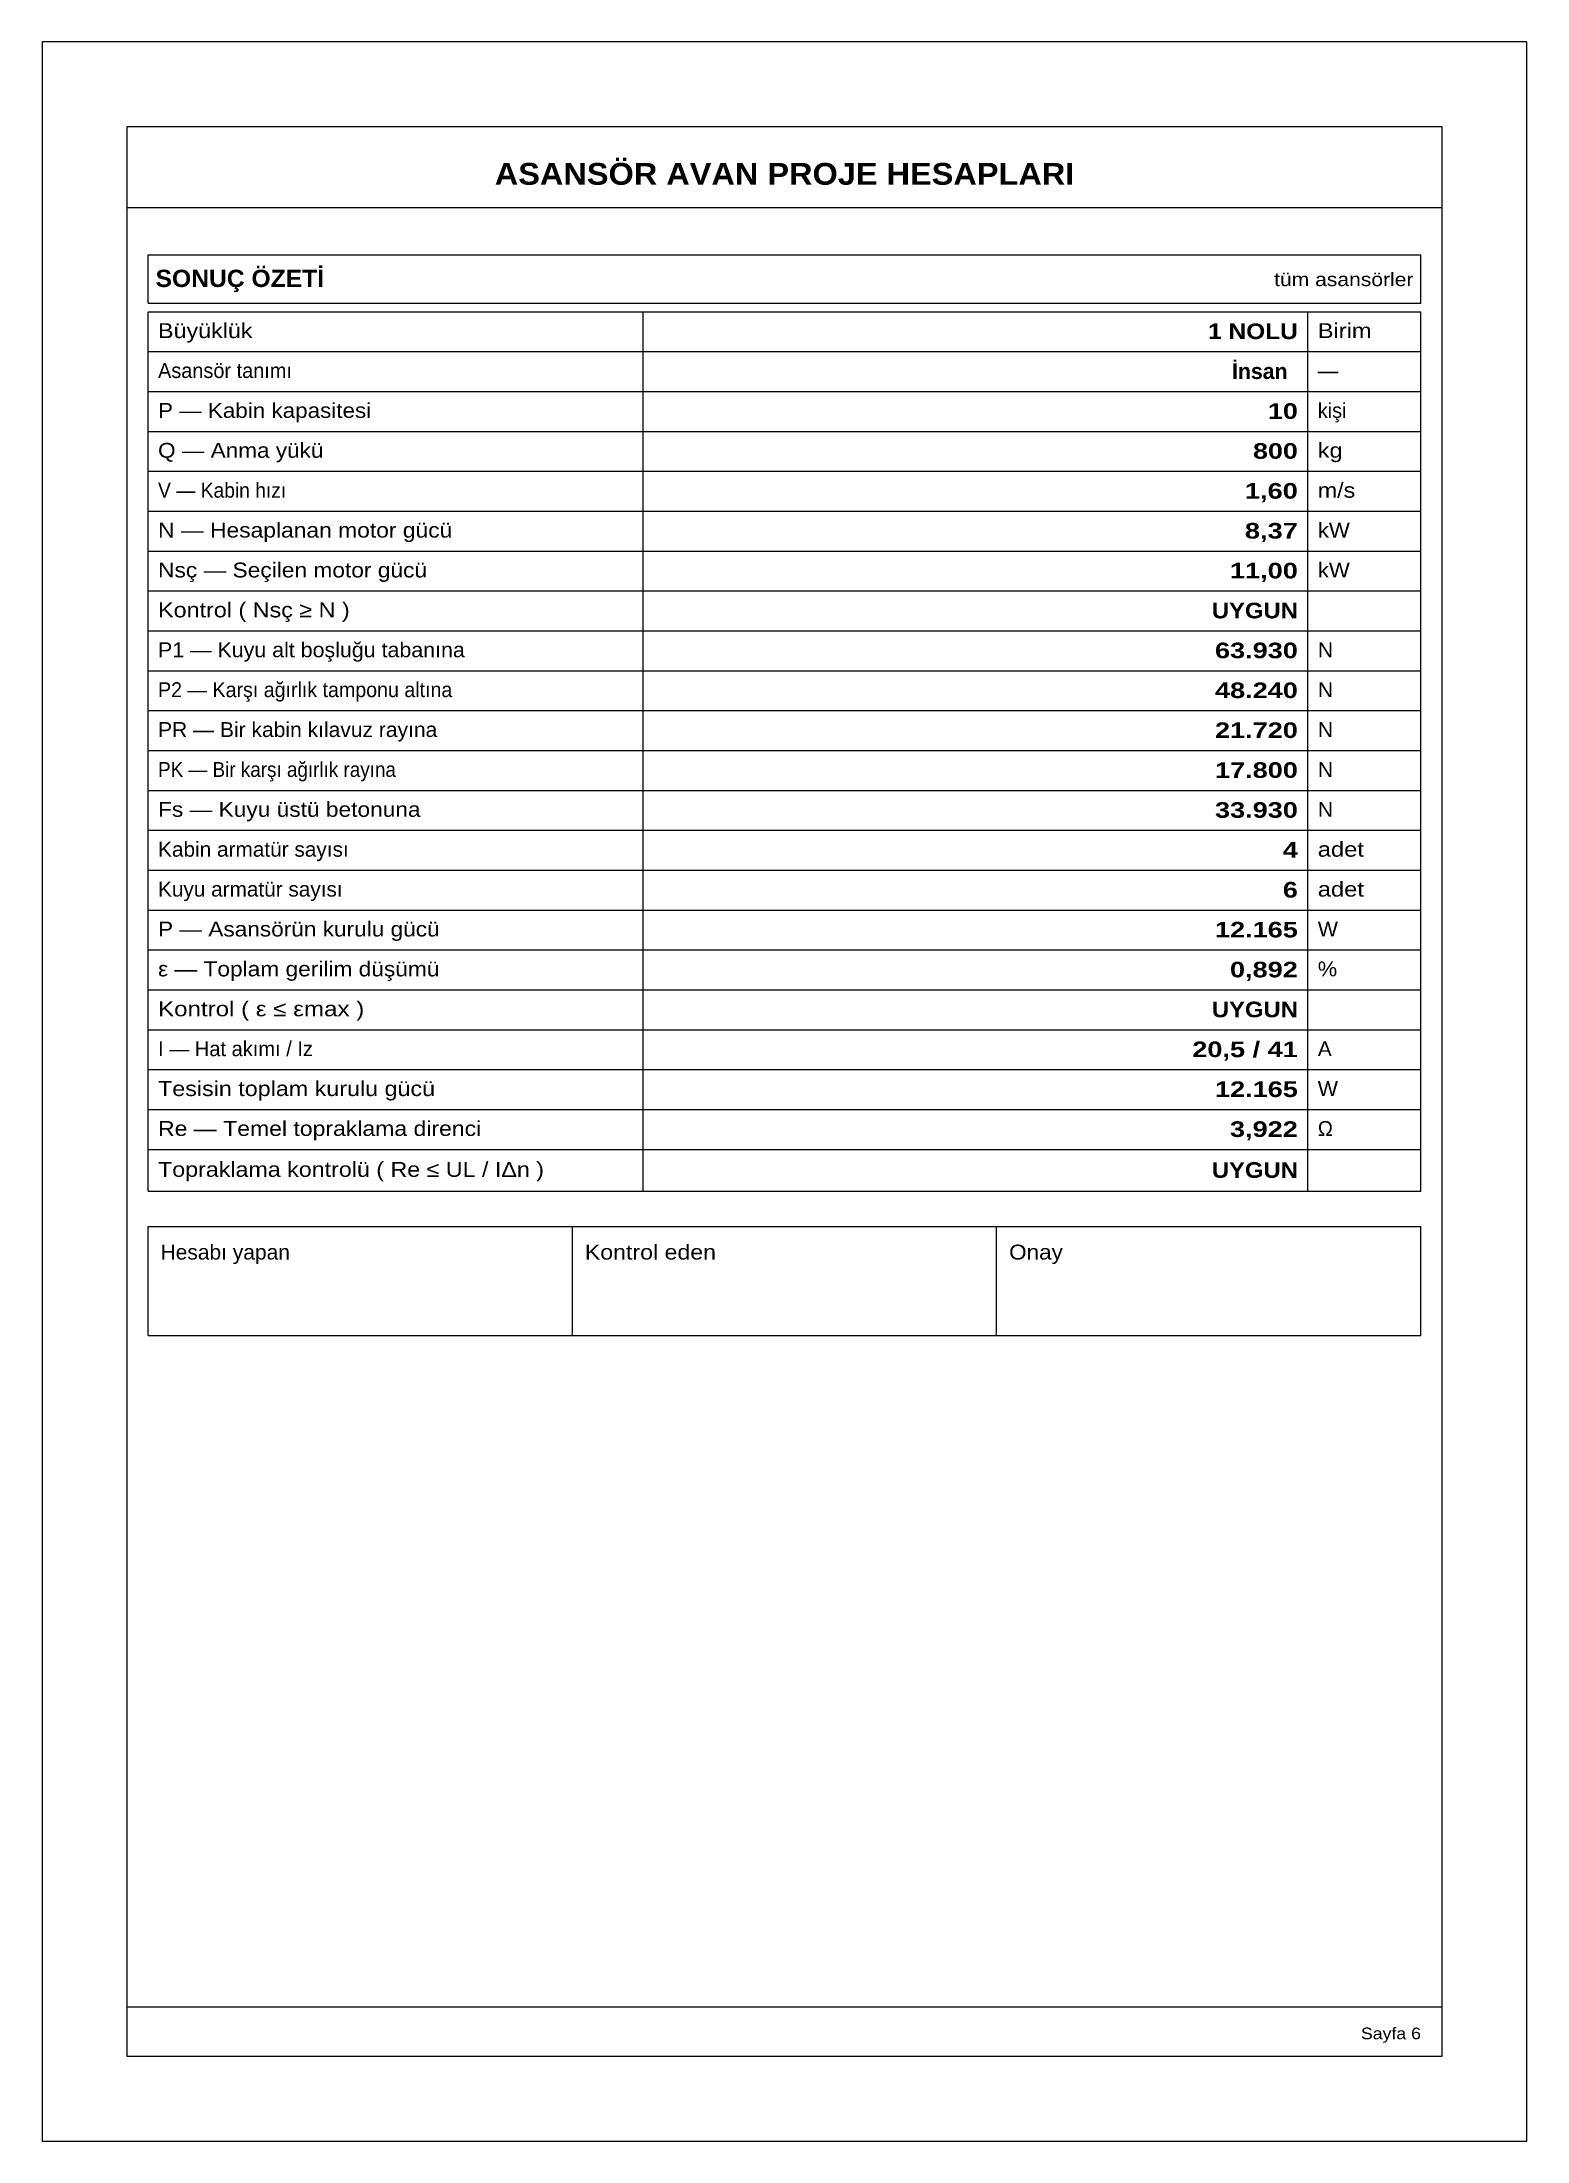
# Model space of a CAD drawing. Header units: millimetres. Extents: x 0 to 1750, y 0 to 297.
# Drawn here: x 1540 to 1750, y 0 to 297 of the extents above; entities that cross this region are included whole.
import ezdxf

# ---------------------------------------------------------------- set-up
doc = ezdxf.new("R2010")
doc.units = ezdxf.units.MM
for name, color, linetype in [('AVAN-A4', 8, 'Continuous'), ('AVAN-CIZGI', 7, 'Continuous'), ('AVAN-YAZI', 7, 'Continuous')]:
    doc.layers.add(name, color=color, linetype=linetype)
doc.styles.add('AVAN', font='arial.ttf')
doc.styles.add('AVAN-KALIN', font='arialbd.ttf')

msp = doc.modelspace()

# ---------------------------------------------------------------- texts
at = {"layer": 'AVAN-YAZI'}
for s, height, style, width, p in [('ASANSÖR AVAN PROJE HESAPLARI', 3.086, 'AVAN-KALIN', 1.066, (1604.0278, 276.8)), ('SONUÇ ÖZETİ', 2.443, 'AVAN-KALIN', 1.022, (1556.0584, 262.3325)), ('tüm asansörler', 1.903, 'AVAN', 1.1208, (1714.2414, 262.456)), ('Büyüklük', 2.109, 'AVAN', 1.1173, (1556.4111, 255.1)), ('1 NOLU', 2.212, 'AVAN-KALIN', 1.1196, (1704.9067, 254.9589)), ('Birim', 2.109, 'AVAN', 1.1331, (1720.4111, 255.1)), ('Asansör tanımı', 2.109, 'AVAN', 0.9555, (1556.4111, 249.4556)), ('İnsan', 2.212, 'AVAN-KALIN', 0.9729, (1708.2873, 249.3144)), ('—', 2.109, 'AVAN', 0.9822, (1720.4111, 249.4556)), ('P — Kabin kapasitesi', 2.109, 'AVAN', 1.0764, (1556.4111, 243.8111)), ('10', 2.212, 'AVAN-KALIN', 1.2291, (1713.3669, 243.67)), ('kişi', 2.109, 'AVAN', 0.9538, (1720.4111, 243.8111)), ('Q — Anma yükü', 2.109, 'AVAN', 1.0823, (1556.4111, 238.1667)), ('800', 2.212, 'AVAN-KALIN', 1.2291, (1711.256, 238.0256)), ('kg', 2.109, 'AVAN', 1.129, (1720.4111, 238.1667)), ('V — Kabin hızı', 2.109, 'AVAN', 0.9218, (1556.4111, 232.5222)), ('m/s', 2.109, 'AVAN', 1.1169, (1720.4111, 232.5222)), ('1,60', 2.212, 'AVAN-KALIN', 1.2453, (1710.1034, 232.3811)), ('N — Hesaplanan motor gücü', 2.109, 'AVAN', 1.0953, (1556.4111, 226.8778)), ('8,37', 2.212, 'AVAN-KALIN', 1.2453, (1710.1034, 226.7367)), ('kW', 2.109, 'AVAN', 1.0664, (1720.4111, 226.8778)), ('Nsç — Seçilen motor gücü', 2.109, 'AVAN', 1.0909, (1556.4111, 221.2333)), ('11,00', 2.212, 'AVAN-KALIN', 1.2417, (1707.9925, 221.0922)), ('kW', 2.109, 'AVAN', 1.0664, (1720.4111, 221.2333)), ('Kontrol ( Nsç ≥ N )', 2.109, 'AVAN', 1.1198, (1556.4111, 215.5889)), ('UYGUN', 2.212, 'AVAN-KALIN', 1.0896, (1705.4356, 215.4478)), ('P1 — Kuyu alt boşluğu tabanına', 2.109, 'AVAN', 1.0267, (1556.4111, 209.9444)), ('63.930', 2.212, 'AVAN-KALIN', 1.2394, (1705.8815, 209.8033)), ('N', 2.109, 'AVAN', 1.0176, (1720.4111, 209.9444)), ('P2 — Karşı ağırlık tamponu altına', 2.109, 'AVAN', 0.9412, (1556.4111, 204.3)), ('48.240', 2.212, 'AVAN-KALIN', 1.2394, (1705.8815, 204.1589)), ('N', 2.109, 'AVAN', 1.0176, (1720.4111, 204.3)), ('PR — Bir kabin kılavuz rayına', 2.109, 'AVAN', 1.0091, (1556.4111, 198.6556)), ('21.720', 2.212, 'AVAN-KALIN', 1.2394, (1705.8815, 198.5144)), ('N', 2.109, 'AVAN', 1.0176, (1720.4111, 198.6556)), ('PK — Bir karşı ağırlık rayına', 2.109, 'AVAN', 0.9052, (1556.4111, 193.0111)), ('17.800', 2.212, 'AVAN-KALIN', 1.2394, (1705.8815, 192.87)), ('N', 2.109, 'AVAN', 1.0176, (1720.4111, 193.0111)), ('Fs — Kuyu üstü betonuna', 2.109, 'AVAN', 1.09, (1556.4111, 187.3667)), ('33.930', 2.212, 'AVAN-KALIN', 1.2394, (1705.8815, 187.2256)), ('N', 2.109, 'AVAN', 1.0176, (1720.4111, 187.3667)), ('Kabin armatür sayısı', 2.109, 'AVAN', 0.9981, (1556.4111, 181.7222)), ('4', 2.212, 'AVAN-KALIN', 1.2291, (1715.4779, 181.5811)), ('adet', 2.109, 'AVAN', 1.1381, (1720.4111, 181.7222)), ('adet', 2.109, 'AVAN', 1.1381, (1720.4111, 176.0778)), ('Kuyu armatür sayısı', 2.109, 'AVAN', 0.9964, (1556.4111, 176.0778)), ('6', 2.212, 'AVAN-KALIN', 1.2291, (1715.4779, 175.9367)), ('P — Asansörün kurulu gücü', 2.109, 'AVAN', 1.0855, (1556.4111, 170.4333)), ('12.165', 2.212, 'AVAN-KALIN', 1.2394, (1705.8815, 170.2922)), ('W', 2.109, 'AVAN', 1.0287, (1720.4111, 170.4333)), ('ε — Toplam gerilim düşümü', 2.109, 'AVAN', 1.0899, (1556.4111, 164.7889)), ('0,892', 2.212, 'AVAN-KALIN', 1.2417, (1707.9925, 164.6478)), ('%', 2.109, 'AVAN', 1.0498, (1720.4111, 164.7889)), ('Kontrol ( ε ≤ εmax )', 2.109, 'AVAN', 1.1572, (1556.4111, 159.1444)), ('UYGUN', 2.212, 'AVAN-KALIN', 1.0896, (1705.4356, 159.0033)), ('I — Hat akımı / Iz', 2.109, 'AVAN', 0.9628, (1556.4111, 153.5)), ('20,5 / 41', 2.212, 'AVAN-KALIN', 1.2417, (1702.6609, 153.3589)), ('A', 2.109, 'AVAN', 1.0073, (1720.4111, 153.5)), ('Tesisin toplam kurulu gücü', 2.109, 'AVAN', 1.1179, (1556.4111, 147.8556)), ('12.165', 2.212, 'AVAN-KALIN', 1.2394, (1705.8815, 147.7144)), ('W', 2.109, 'AVAN', 1.0287, (1720.4111, 147.8556)), ('Re — Temel topraklama direnci', 2.109, 'AVAN', 1.1034, (1556.4111, 142.2111)), ('3,922', 2.212, 'AVAN-KALIN', 1.2417, (1707.9925, 142.07)), ('Ω', 2.109, 'AVAN', 0.9773, (1720.4111, 142.2111)), ('Topraklama kontrolü ( Re ≤ UL / IΔn )', 2.109, 'AVAN', 1.1153, (1556.4111, 136.4256)), ('UYGUN', 2.212, 'AVAN-KALIN', 1.0896, (1705.4356, 136.2844)), ('Hesabı yapan', 2.109, 'AVAN', 1.0064, (1556.7639, 124.7228)), ('Kontrol eden', 2.109, 'AVAN', 1.1105, (1616.7639, 124.7228)), ('Onay', 2.109, 'AVAN', 1.0789, (1676.7639, 124.7228)), ('Sayfa 6', 1.646, 'AVAN', 1.0886, (1726.5146, 14.4))]:
    msp.add_text(s, height=height, dxfattribs=dict(at, style=style, width=width)).set_placement(p)

# ---------------------------------------------------------------- linework, layer by layer
at = {"layer": 'AVAN-A4'}
msp.add_lwpolyline([(1540, 0), (1750, 0), (1750, 297), (1540, 297)], close=True, dxfattribs=at)
at = {"layer": 'AVAN-CIZGI'}
for p, q in [((1738, 285), (1552, 285)), ((1552, 285), (1552, 12)), ((1738, 12), (1738, 285)), ((1552, 273.6), (1738, 273.6)), ((1555, 266.8833), (1735, 266.8833)), ((1555, 260.0394), (1555, 266.8833)), ((1555, 266.8833), (1735, 266.8833)), ((1735, 260.0394), (1735, 266.8833)), ((1555, 260.0394), (1735, 260.0394)), ((1555, 258.8394), (1735, 258.8394)), ((1555, 134.3794), (1555, 258.8394)), ((1625, 134.3794), (1625, 258.8394)), ((1719, 134.3794), (1719, 258.8394)), ((1735, 134.3794), (1735, 258.8394)), ((1555, 253.195), (1735, 253.195)), ((1555, 247.5506), (1735, 247.5506)), ((1555, 241.9061), (1735, 241.9061)), ((1555, 236.2617), (1735, 236.2617)), ((1555, 230.6172), (1735, 230.6172)), ((1555, 224.9728), (1735, 224.9728)), ((1555, 219.3283), (1735, 219.3283)), ((1555, 213.6839), (1735, 213.6839)), ((1555, 208.0394), (1735, 208.0394)), ((1555, 202.395), (1735, 202.395)), ((1555, 196.7506), (1735, 196.7506)), ((1555, 191.1061), (1735, 191.1061)), ((1555, 185.4617), (1735, 185.4617)), ((1555, 179.8172), (1735, 179.8172)), ((1555, 174.1728), (1735, 174.1728)), ((1555, 168.5283), (1735, 168.5283)), ((1555, 162.8839), (1735, 162.8839)), ((1555, 157.2394), (1735, 157.2394)), ((1555, 151.595), (1735, 151.595)), ((1555, 151.595), (1735, 151.595)), ((1555, 145.9506), (1735, 145.9506)), ((1555, 145.9506), (1735, 145.9506)), ((1555, 140.3061), (1735, 140.3061)), ((1555, 140.3061), (1735, 140.3061)), ((1555, 134.3794), (1735, 134.3794)), ((1555, 129.3795), (1735, 129.3795)), ((1555, 113.9983), (1555, 129.3795)), ((1615, 113.9983), (1615, 129.3795)), ((1675, 113.9983), (1675, 129.3795)), ((1735, 113.9983), (1735, 129.3795)), ((1555, 113.9983), (1735, 113.9983)), ((1552, 19), (1738, 19)), ((1552, 12), (1738, 12))]:
    msp.add_line(p, q, dxfattribs=at)

msp.set_redraw_order([(e.dxf.handle, doc.entitydb.next_handle()) for e in msp.query("TEXT MTEXT ATTDEF DIMENSION ARC_DIMENSION")])  # texts and dimensions are drawn at this point

doc.saveas('drawing.dxf')
